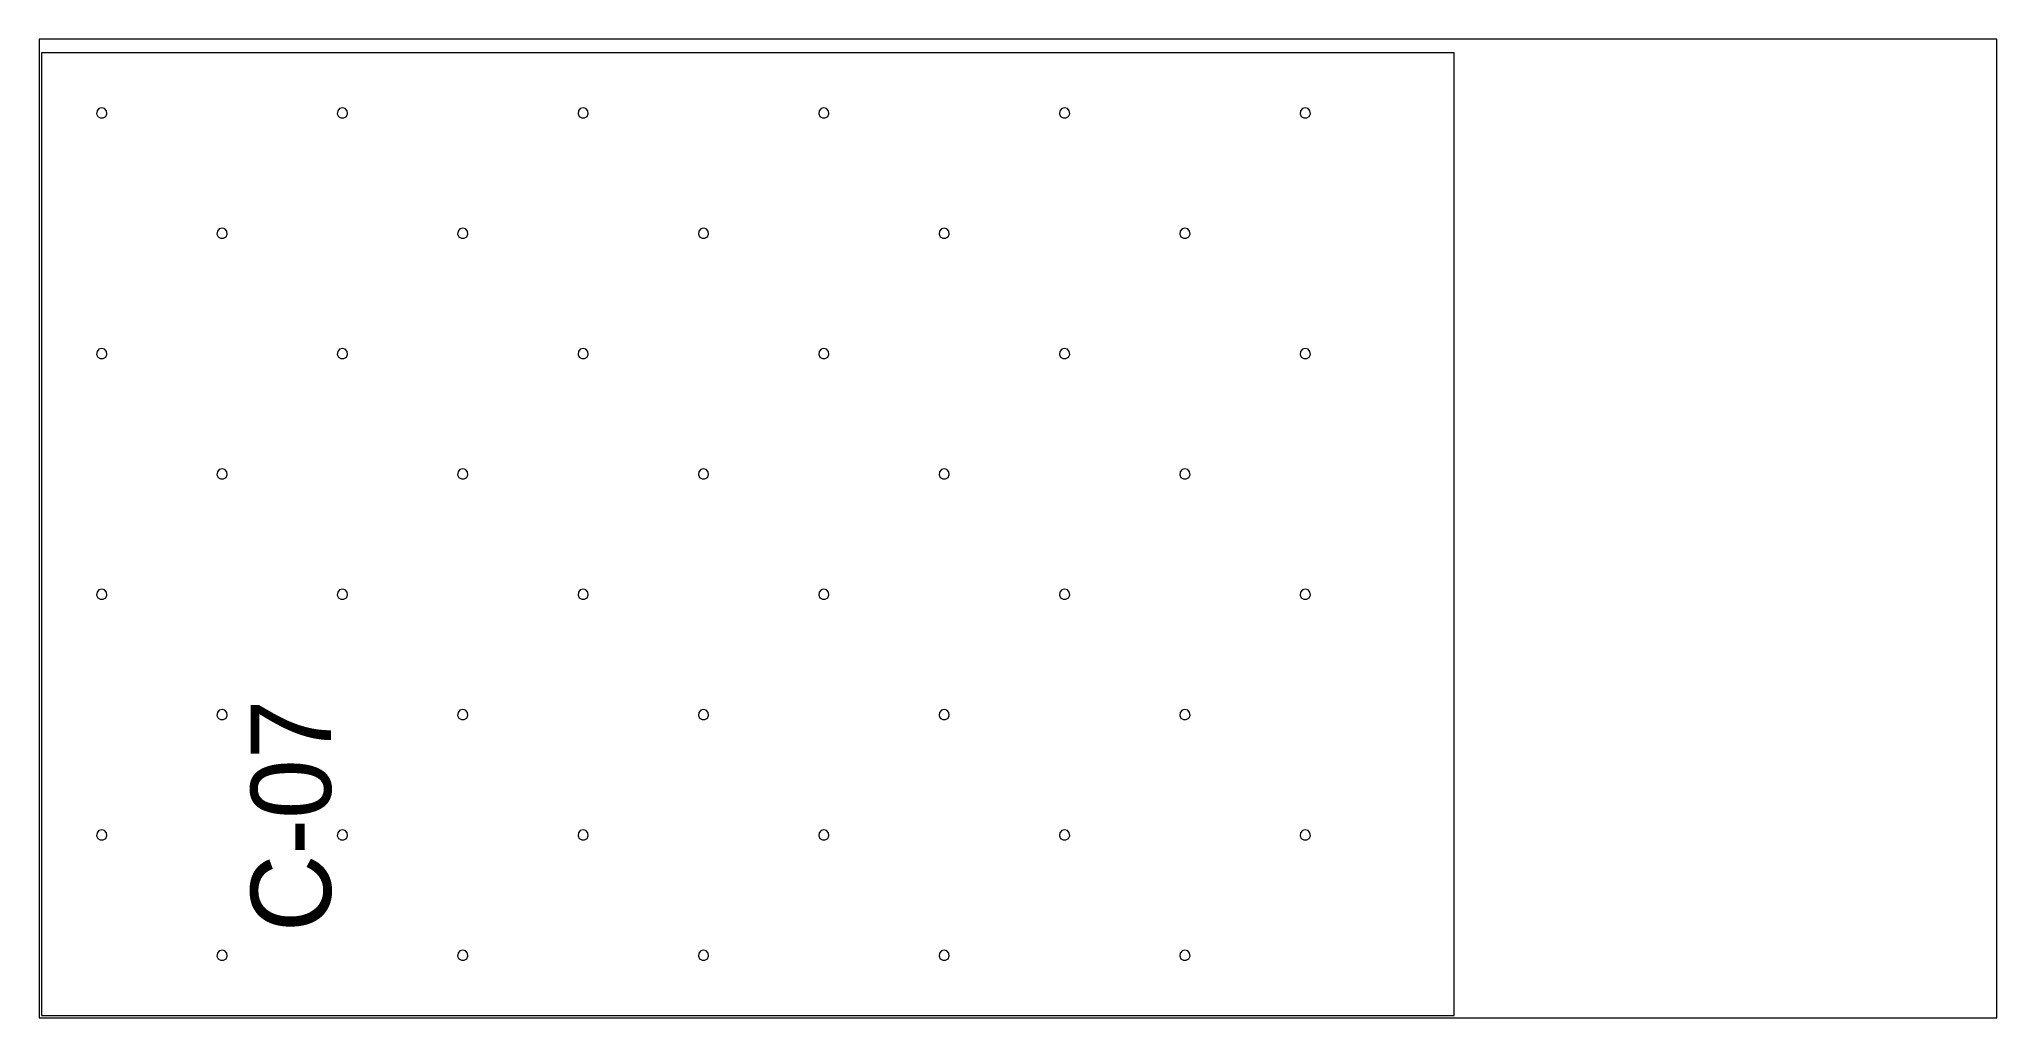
# Model space of a CAD drawing. Extents: x 0 to 287620, y 0 to 1220.
# Drawn here: x 132300 to 134740, y 0 to 1220 of the extents above; entities that cross this region are included whole.
import ezdxf

# ---------------------------------------------------------------- set-up
doc = ezdxf.new("R2010")
doc.units = 0
doc.header["$MEASUREMENT"] = 0
for name, color, linetype, lineweight in [('CUSTOM', 7, 'CONTINUOUS', 0), ('drilling', 7, 'CONTINUOUS', 0), ('FINAL', 7, 'CONTINUOUS', 0)]:
    doc.layers.add(name, color=color, linetype=linetype, lineweight=lineweight)

msp = doc.modelspace()

# ---------------------------------------------------------------- texts
at = {"layer": 'Final', "lineweight": 0}
msp.add_text('C-07', height=100, rotation=90, dxfattribs=at).set_placement((132663.7, 106.9))

# ---------------------------------------------------------------- linework, layer by layer
at = {"layer": 'CUSTOM', "lineweight": 0}
msp.add_lwpolyline([(132300, 0), (134740, 0), (134740, 1220), (132300, 1220)], close=True, dxfattribs=at)
at = {"layer": 'drilling', "lineweight": 0}
for points in [[(132378, 1134.5), (132374.5, 1133.5), (132372.1, 1130.7), (132371.6, 1127.1), (132373.1, 1123.7), (132376.2, 1121.8), (132379.8, 1121.8), (132382.9, 1123.7), (132384.4, 1127.1), (132383.9, 1130.7), (132381.5, 1133.5)], [(132678, 1134.5), (132674.5, 1133.5), (132672.1, 1130.7), (132671.6, 1127.1), (132673.1, 1123.7), (132676.2, 1121.8), (132679.8, 1121.8), (132682.9, 1123.7), (132684.4, 1127.1), (132683.9, 1130.7), (132681.5, 1133.5)], [(132978, 1134.5), (132974.5, 1133.5), (132972.1, 1130.7), (132971.6, 1127.1), (132973.1, 1123.7), (132976.2, 1121.8), (132979.8, 1121.8), (132982.9, 1123.7), (132984.4, 1127.1), (132983.9, 1130.7), (132981.5, 1133.5)], [(133278, 1134.5), (133274.5, 1133.5), (133272.1, 1130.7), (133271.6, 1127.1), (133273.1, 1123.7), (133276.2, 1121.8), (133279.8, 1121.8), (133282.9, 1123.7), (133284.4, 1127.1), (133283.9, 1130.7), (133281.5, 1133.5)], [(133578, 1134.5), (133574.5, 1133.5), (133572.1, 1130.7), (133571.6, 1127.1), (133573.1, 1123.7), (133576.2, 1121.8), (133579.8, 1121.8), (133582.9, 1123.7), (133584.4, 1127.1), (133583.9, 1130.7), (133581.5, 1133.5)], [(133878, 1134.5), (133874.5, 1133.5), (133872.1, 1130.7), (133871.6, 1127.1), (133873.1, 1123.7), (133876.2, 1121.8), (133879.8, 1121.8), (133882.9, 1123.7), (133884.4, 1127.1), (133883.9, 1130.7), (133881.5, 1133.5)], [(132528, 984.5), (132524.5, 983.5), (132522.1, 980.7), (132521.6, 977.1), (132523.1, 973.7), (132526.2, 971.8), (132529.8, 971.8), (132532.9, 973.7), (132534.4, 977.1), (132533.9, 980.7), (132531.5, 983.5)], [(132828, 984.5), (132824.5, 983.5), (132822.1, 980.7), (132821.6, 977.1), (132823.1, 973.7), (132826.2, 971.8), (132829.8, 971.8), (132832.9, 973.7), (132834.4, 977.1), (132833.9, 980.7), (132831.5, 983.5)], [(133128, 984.5), (133124.5, 983.5), (133122.1, 980.7), (133121.6, 977.1), (133123.1, 973.7), (133126.2, 971.8), (133129.8, 971.8), (133132.9, 973.7), (133134.4, 977.1), (133133.9, 980.7), (133131.5, 983.5)], [(133428, 984.5), (133424.5, 983.5), (133422.1, 980.7), (133421.6, 977.1), (133423.1, 973.7), (133426.2, 971.8), (133429.8, 971.8), (133432.9, 973.7), (133434.4, 977.1), (133433.9, 980.7), (133431.5, 983.5)], [(133728, 984.5), (133724.5, 983.5), (133722.1, 980.7), (133721.6, 977.1), (133723.1, 973.7), (133726.2, 971.8), (133729.8, 971.8), (133732.9, 973.7), (133734.4, 977.1), (133733.9, 980.7), (133731.5, 983.5)], [(132378, 834.5), (132374.5, 833.5), (132372.1, 830.7), (132371.6, 827.1), (132373.1, 823.7), (132376.2, 821.8), (132379.8, 821.8), (132382.9, 823.7), (132384.4, 827.1), (132383.9, 830.7), (132381.5, 833.5)], [(132678, 834.5), (132674.5, 833.5), (132672.1, 830.7), (132671.6, 827.1), (132673.1, 823.7), (132676.2, 821.8), (132679.8, 821.8), (132682.9, 823.7), (132684.4, 827.1), (132683.9, 830.7), (132681.5, 833.5)], [(132978, 834.5), (132974.5, 833.5), (132972.1, 830.7), (132971.6, 827.1), (132973.1, 823.7), (132976.2, 821.8), (132979.8, 821.8), (132982.9, 823.7), (132984.4, 827.1), (132983.9, 830.7), (132981.5, 833.5)], [(133278, 834.5), (133274.5, 833.5), (133272.1, 830.7), (133271.6, 827.1), (133273.1, 823.7), (133276.2, 821.8), (133279.8, 821.8), (133282.9, 823.7), (133284.4, 827.1), (133283.9, 830.7), (133281.5, 833.5)], [(133578, 834.5), (133574.5, 833.5), (133572.1, 830.7), (133571.6, 827.1), (133573.1, 823.7), (133576.2, 821.8), (133579.8, 821.8), (133582.9, 823.7), (133584.4, 827.1), (133583.9, 830.7), (133581.5, 833.5)], [(133878, 834.5), (133874.5, 833.5), (133872.1, 830.7), (133871.6, 827.1), (133873.1, 823.7), (133876.2, 821.8), (133879.8, 821.8), (133882.9, 823.7), (133884.4, 827.1), (133883.9, 830.7), (133881.5, 833.5)], [(132528, 684.5), (132524.5, 683.5), (132522.1, 680.7), (132521.6, 677.1), (132523.1, 673.7), (132526.2, 671.8), (132529.8, 671.8), (132532.9, 673.7), (132534.4, 677.1), (132533.9, 680.7), (132531.5, 683.5)], [(132828, 684.5), (132824.5, 683.5), (132822.1, 680.7), (132821.6, 677.1), (132823.1, 673.7), (132826.2, 671.8), (132829.8, 671.8), (132832.9, 673.7), (132834.4, 677.1), (132833.9, 680.7), (132831.5, 683.5)], [(133128, 684.5), (133124.5, 683.5), (133122.1, 680.7), (133121.6, 677.1), (133123.1, 673.7), (133126.2, 671.8), (133129.8, 671.8), (133132.9, 673.7), (133134.4, 677.1), (133133.9, 680.7), (133131.5, 683.5)], [(133428, 684.5), (133424.5, 683.5), (133422.1, 680.7), (133421.6, 677.1), (133423.1, 673.7), (133426.2, 671.8), (133429.8, 671.8), (133432.9, 673.7), (133434.4, 677.1), (133433.9, 680.7), (133431.5, 683.5)], [(133728, 684.5), (133724.5, 683.5), (133722.1, 680.7), (133721.6, 677.1), (133723.1, 673.7), (133726.2, 671.8), (133729.8, 671.8), (133732.9, 673.7), (133734.4, 677.1), (133733.9, 680.7), (133731.5, 683.5)], [(132378, 534.5), (132374.5, 533.5), (132372.1, 530.7), (132371.6, 527.1), (132373.1, 523.7), (132376.2, 521.8), (132379.8, 521.8), (132382.9, 523.7), (132384.4, 527.1), (132383.9, 530.7), (132381.5, 533.5)], [(132678, 534.5), (132674.5, 533.5), (132672.1, 530.7), (132671.6, 527.1), (132673.1, 523.7), (132676.2, 521.8), (132679.8, 521.8), (132682.9, 523.7), (132684.4, 527.1), (132683.9, 530.7), (132681.5, 533.5)], [(132978, 534.5), (132974.5, 533.5), (132972.1, 530.7), (132971.6, 527.1), (132973.1, 523.7), (132976.2, 521.8), (132979.8, 521.8), (132982.9, 523.7), (132984.4, 527.1), (132983.9, 530.7), (132981.5, 533.5)], [(133278, 534.5), (133274.5, 533.5), (133272.1, 530.7), (133271.6, 527.1), (133273.1, 523.7), (133276.2, 521.8), (133279.8, 521.8), (133282.9, 523.7), (133284.4, 527.1), (133283.9, 530.7), (133281.5, 533.5)], [(133578, 534.5), (133574.5, 533.5), (133572.1, 530.7), (133571.6, 527.1), (133573.1, 523.7), (133576.2, 521.8), (133579.8, 521.8), (133582.9, 523.7), (133584.4, 527.1), (133583.9, 530.7), (133581.5, 533.5)], [(133878, 534.5), (133874.5, 533.5), (133872.1, 530.7), (133871.6, 527.1), (133873.1, 523.7), (133876.2, 521.8), (133879.8, 521.8), (133882.9, 523.7), (133884.4, 527.1), (133883.9, 530.7), (133881.5, 533.5)], [(132528, 384.5), (132524.5, 383.5), (132522.1, 380.7), (132521.6, 377.1), (132523.1, 373.7), (132526.2, 371.8), (132529.8, 371.8), (132532.9, 373.7), (132534.4, 377.1), (132533.9, 380.7), (132531.5, 383.5)], [(132828, 384.5), (132824.5, 383.5), (132822.1, 380.7), (132821.6, 377.1), (132823.1, 373.7), (132826.2, 371.8), (132829.8, 371.8), (132832.9, 373.7), (132834.4, 377.1), (132833.9, 380.7), (132831.5, 383.5)], [(133128, 384.5), (133124.5, 383.5), (133122.1, 380.7), (133121.6, 377.1), (133123.1, 373.7), (133126.2, 371.8), (133129.8, 371.8), (133132.9, 373.7), (133134.4, 377.1), (133133.9, 380.7), (133131.5, 383.5)], [(133428, 384.5), (133424.5, 383.5), (133422.1, 380.7), (133421.6, 377.1), (133423.1, 373.7), (133426.2, 371.8), (133429.8, 371.8), (133432.9, 373.7), (133434.4, 377.1), (133433.9, 380.7), (133431.5, 383.5)], [(133728, 384.5), (133724.5, 383.5), (133722.1, 380.7), (133721.6, 377.1), (133723.1, 373.7), (133726.2, 371.8), (133729.8, 371.8), (133732.9, 373.7), (133734.4, 377.1), (133733.9, 380.7), (133731.5, 383.5)], [(132378, 234.5), (132374.5, 233.5), (132372.1, 230.7), (132371.6, 227.1), (132373.1, 223.7), (132376.2, 221.8), (132379.8, 221.8), (132382.9, 223.7), (132384.4, 227.1), (132383.9, 230.7), (132381.5, 233.5)], [(132678, 234.5), (132674.5, 233.5), (132672.1, 230.7), (132671.6, 227.1), (132673.1, 223.7), (132676.2, 221.8), (132679.8, 221.8), (132682.9, 223.7), (132684.4, 227.1), (132683.9, 230.7), (132681.5, 233.5)], [(132978, 234.5), (132974.5, 233.5), (132972.1, 230.7), (132971.6, 227.1), (132973.1, 223.7), (132976.2, 221.8), (132979.8, 221.8), (132982.9, 223.7), (132984.4, 227.1), (132983.9, 230.7), (132981.5, 233.5)], [(133278, 234.5), (133274.5, 233.5), (133272.1, 230.7), (133271.6, 227.1), (133273.1, 223.7), (133276.2, 221.8), (133279.8, 221.8), (133282.9, 223.7), (133284.4, 227.1), (133283.9, 230.7), (133281.5, 233.5)], [(133578, 234.5), (133574.5, 233.5), (133572.1, 230.7), (133571.6, 227.1), (133573.1, 223.7), (133576.2, 221.8), (133579.8, 221.8), (133582.9, 223.7), (133584.4, 227.1), (133583.9, 230.7), (133581.5, 233.5)], [(133878, 234.5), (133874.5, 233.5), (133872.1, 230.7), (133871.6, 227.1), (133873.1, 223.7), (133876.2, 221.8), (133879.8, 221.8), (133882.9, 223.7), (133884.4, 227.1), (133883.9, 230.7), (133881.5, 233.5)], [(132528, 84.5), (132524.5, 83.5), (132522.1, 80.7), (132521.6, 77.1), (132523.1, 73.7), (132526.2, 71.8), (132529.8, 71.8), (132532.9, 73.7), (132534.4, 77.1), (132533.9, 80.7), (132531.5, 83.5)], [(132828, 84.5), (132824.5, 83.5), (132822.1, 80.7), (132821.6, 77.1), (132823.1, 73.7), (132826.2, 71.8), (132829.8, 71.8), (132832.9, 73.7), (132834.4, 77.1), (132833.9, 80.7), (132831.5, 83.5)], [(133128, 84.5), (133124.5, 83.5), (133122.1, 80.7), (133121.6, 77.1), (133123.1, 73.7), (133126.2, 71.8), (133129.8, 71.8), (133132.9, 73.7), (133134.4, 77.1), (133133.9, 80.7), (133131.5, 83.5)], [(133428, 84.5), (133424.5, 83.5), (133422.1, 80.7), (133421.6, 77.1), (133423.1, 73.7), (133426.2, 71.8), (133429.8, 71.8), (133432.9, 73.7), (133434.4, 77.1), (133433.9, 80.7), (133431.5, 83.5)], [(133728, 84.5), (133724.5, 83.5), (133722.1, 80.7), (133721.6, 77.1), (133723.1, 73.7), (133726.2, 71.8), (133729.8, 71.8), (133732.9, 73.7), (133734.4, 77.1), (133733.9, 80.7), (133731.5, 83.5)]]:
    msp.add_lwpolyline(points, close=True, dxfattribs=at)
at = {"layer": 'Final', "lineweight": 0}
msp.add_lwpolyline([(134063.7, 3), (134063.7, 1203), (132303, 1203), (132303, 3)], close=True, dxfattribs=at)

msp.set_redraw_order([(e.dxf.handle, doc.entitydb.next_handle()) for e in msp.query("TEXT MTEXT ATTDEF DIMENSION ARC_DIMENSION")])  # texts and dimensions are drawn at this point

doc.saveas('drawing.dxf')
